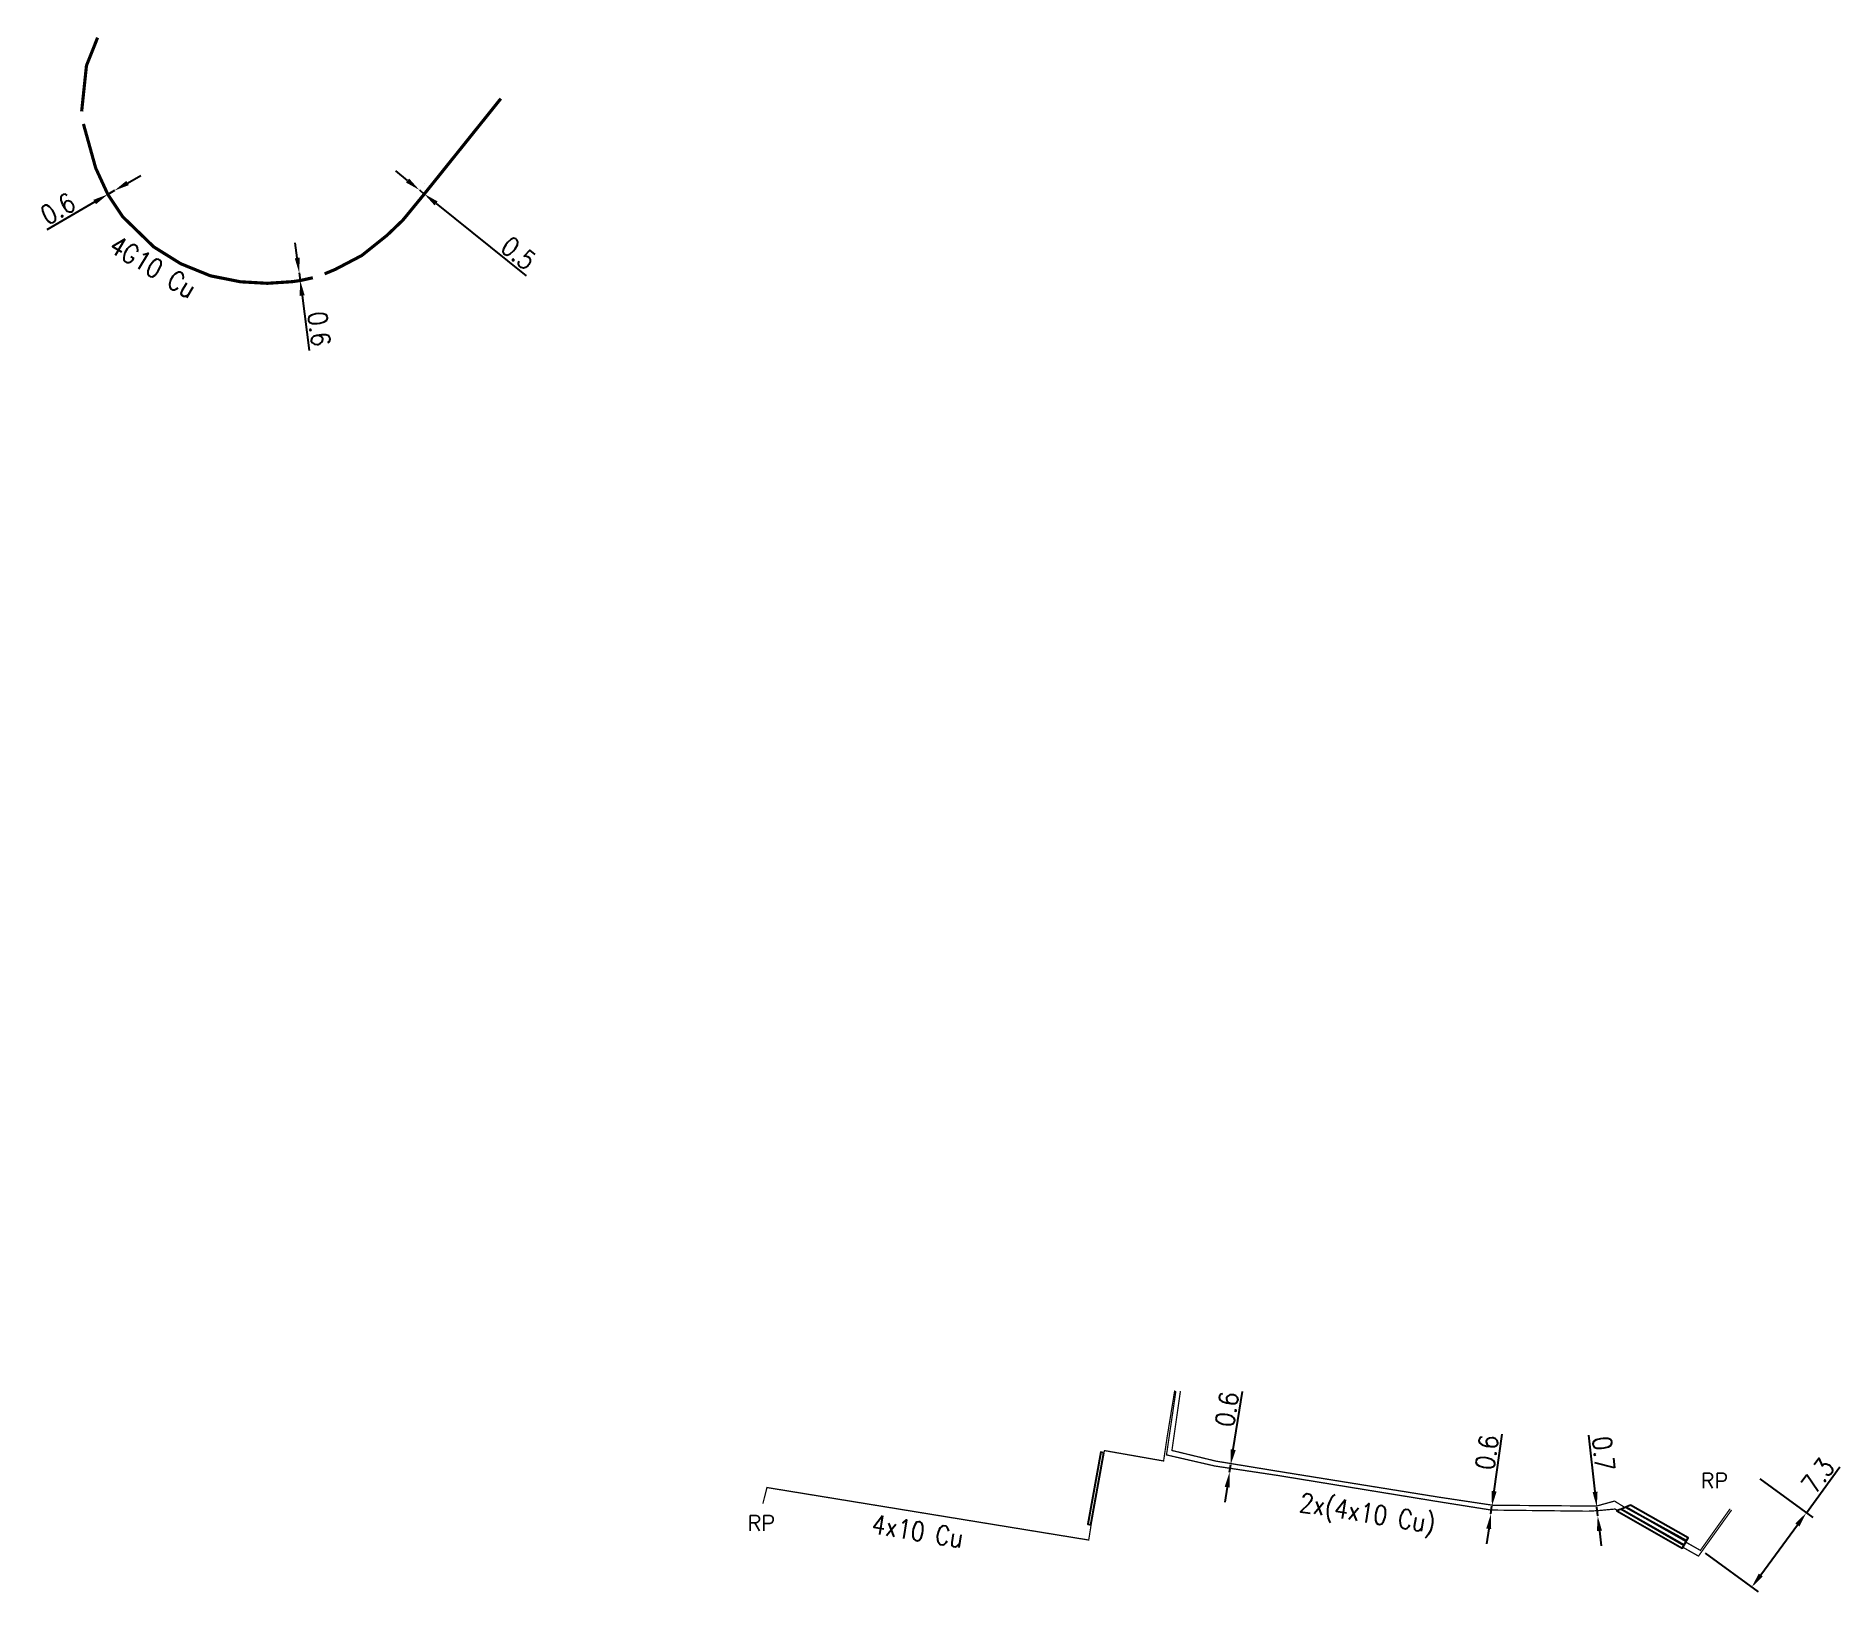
# Model space of a CAD drawing. Header units: millimetres. Extents: x 151012 to 151930, y 112069 to 113000.
# Drawn here: x 151787.5 to 151930.1, y 112877.1 to 113000.1 of the extents above; entities that cross this region are included whole.
import ezdxf
from ezdxf.enums import TextEntityAlignment as Align

# ---------------------------------------------------------------- set-up
doc = ezdxf.new("R2010")
doc.units = ezdxf.units.MM
doc.header["$PDMODE"] = 34
doc.linetypes.add('E_ST_AL', pattern=[2000, 1000, 1000])
doc.layers.get('Defpoints').update_dxf_attribs({"linetype": 'CONTINUOUS'})
doc.layers.add('E_100', color=3, linetype='CONTINUOUS')
doc.layers.add('E_400', color=7, linetype='CONTINUOUS')
doc.styles.get("Standard").update_dxf_attribs({"font": 'romans.shx', "width": 0.85})
doc.dimstyles.get("Standard").update_dxf_attribs({"dimtxt": 1.5, "dimasz": 1.2, "dimexe": 0.625, "dimexo": 0.625, "dimgap": 0.25, "dimtad": 1, "dimdec": 1, "dimzin": 0, "dimdsep": 46, "dimtxsty": 'Standard', "dimcen": -0.5, "dimadec": 0, "dimazin": 0, "dimtfac": 1, "dimtdec": 1, "dimtmove": 0, "dimatfit": 3, "dimfxl": 0, "dimtolj": 1, "dimtzin": 0, "dimarcsym": 0})

msp = doc.modelspace()

# ---------------------------------------------------------------- texts
at = {"layer": 'E_100', "linetype": 'Continuous', "width": 0.85}
msp.add_text('4G10 Cu', height=1.5, rotation=329.2321, dxfattribs=at).set_placement((151796.73, 112981.87), align=Align.MIDDLE)
at = {"layer": 'E_100', "linetype": 'Continuous'}
for p in [(151919.11, 112885.32), (151843.75, 112881.97)]:
    msp.add_text('RP', height=1.2, dxfattribs=at).set_placement(p)
at = {"layer": 'E_100', "linetype": 'Continuous', "width": 0.85}
for s, p in [('2x(4x10 Cu)', (151887.29, 112883.49)), ('4x10 Cu', (151853.47, 112881.77))]:
    msp.add_text(s, height=1.5, rotation=350.8356, dxfattribs=at).set_placement(p)

# ---------------------------------------------------------------- blocks, each defined once
blk = doc.blocks.new('*D45')
at = {"layer": 'Defpoints', "color": 0, "linetype": 'Continuous', "transparency": 16777216}
for p in [(151881.85, 112886.6), (151881.85, 112886.6), (151881.94, 112887.19)]:
    blk.add_point(p, dxfattribs=at)
at = {"layer": 'E_100', "color": 0, "linetype": 'Continuous', "lineweight": -2, "transparency": 16777216}
for p, q in [((151882.13, 112888.38), (151882.87, 112892.98)), ((151881.85, 112886.6), (151881.94, 112887.19)), ((151881.66, 112885.41), (151881.47, 112884.23))]:
    blk.add_line(p, q, dxfattribs=at)
at = {"layer": 'E_100', "color": 0, "linetype": 'Continuous', "transparency": 16777216}
for points in [[(151881.94, 112888.41), (151882.33, 112888.34), (151881.94, 112887.19)], [(151881.46, 112885.44), (151881.86, 112885.38), (151881.85, 112886.6)]]:
    blk.add_solid(points, dxfattribs=at)
at = {"layer": 'E_100', "color": 0, "linetype": 'Continuous', "transparency": 16777216, "insert": (151881.64, 112891.57), "char_height": 1.5, "attachment_point": 5, "rotation": 80.8737}
blk.add_mtext('\\A1;0.6', dxfattribs=at)
blk = doc.blocks.new('*D46')
at = {"layer": 'Defpoints', "color": 0, "linetype": 'Continuous', "transparency": 16777216}
for p in [(151902.59, 112883.9), (151902.51, 112883.3), (151902.51, 112883.3)]:
    blk.add_point(p, dxfattribs=at)
at = {"layer": 'E_100', "color": 0, "linetype": 'Continuous', "lineweight": -2, "transparency": 16777216}
for p, q in [((151902.76, 112885.09), (151903.4, 112889.59)), ((151902.51, 112883.3), (151902.59, 112883.9)), ((151902.34, 112882.12), (151902.17, 112880.93))]:
    blk.add_line(p, q, dxfattribs=at)
at = {"layer": 'E_100', "color": 0, "linetype": 'Continuous', "transparency": 16777216}
for points in [[(151902.56, 112885.11), (151902.96, 112885.06), (151902.59, 112883.9)], [(151902.14, 112882.14), (151902.53, 112882.09), (151902.51, 112883.3)]]:
    blk.add_solid(points, dxfattribs=at)
at = {"layer": 'E_100', "color": 0, "linetype": 'Continuous', "transparency": 16777216, "insert": (151902.19, 112888.16), "char_height": 1.5, "attachment_point": 5, "rotation": 81.9138}
blk.add_mtext('\\A1;0.6', dxfattribs=at)
blk = doc.blocks.new('*D47')
at = {"layer": 'Defpoints', "color": 0, "linetype": 'Continuous', "transparency": 16777216}
for p in [(151910.88, 112883.84), (151910.95, 112883.14), (151910.95, 112883.14)]:
    blk.add_point(p, dxfattribs=at)
at = {"layer": 'E_100', "color": 0, "linetype": 'Continuous', "lineweight": -2, "transparency": 16777216}
for p, q in [((151910.74, 112885.03), (151910.25, 112889.53)), ((151910.95, 112883.14), (151910.88, 112883.84)), ((151911.09, 112881.95), (151911.22, 112880.76))]:
    blk.add_line(p, q, dxfattribs=at)
at = {"layer": 'E_100', "color": 0, "linetype": 'Continuous', "transparency": 16777216}
for points in [[(151910.94, 112885.05), (151910.55, 112885.01), (151910.88, 112883.84)], [(151911.29, 112881.97), (151910.89, 112881.93), (151910.95, 112883.14)]]:
    blk.add_solid(points, dxfattribs=at)
at = {"layer": 'E_100', "color": 0, "linetype": 'Continuous', "transparency": 16777216, "insert": (151911.41, 112888.06), "char_height": 1.5, "attachment_point": 5, "rotation": 276.3337}
blk.add_mtext('\\A1;0.7', dxfattribs=at)
blk = doc.blocks.new('*D48')
at = {"layer": 'Defpoints', "color": 0, "linetype": 'Continuous', "transparency": 16777216}
for p in [(151923.27, 112886.44), (151927.45, 112883.39), (151918.96, 112880.56)]:
    blk.add_point(p, dxfattribs=at)
at = {"layer": 'E_100', "color": 0, "linetype": 'Continuous', "lineweight": -2, "transparency": 16777216}
for p, q in [((151927.45, 112883.39), (151930.1, 112887.01)), ((151923.78, 112886.08), (151927.95, 112883.02)), ((151923.84, 112878.47), (151926.74, 112882.42)), ((151919.46, 112880.19), (151923.64, 112877.13))]:
    blk.add_line(p, q, dxfattribs=at)
at = {"layer": 'E_100', "color": 0, "linetype": 'Continuous', "transparency": 16777216}
for points in [[(151926.58, 112882.54), (151926.9, 112882.3), (151927.45, 112883.39)], [(151923.68, 112878.58), (151924, 112878.35), (151923.13, 112877.5)]]:
    blk.add_solid(points, dxfattribs=at)
at = {"layer": 'E_100', "color": 0, "linetype": 'Continuous', "transparency": 16777216, "insert": (151928.36, 112886.32), "char_height": 1.5, "attachment_point": 5, "rotation": 53.7659}
blk.add_mtext('\\A1;7.3', dxfattribs=at)
blk = doc.blocks.new('*D49')
at = {"layer": 'Defpoints', "color": 0, "linetype": 'Continuous', "transparency": 16777216}
for p in [(151793.16, 112987.61), (151793.68, 112987.91), (151793.68, 112987.91)]:
    blk.add_point(p, dxfattribs=at)
at = {"layer": 'E_100', "color": 0, "linetype": 'Continuous', "lineweight": -2, "transparency": 16777216}
for p, q in [((151794.72, 112988.51), (151795.76, 112989.11)), ((151793.68, 112987.91), (151793.16, 112987.61)), ((151792.12, 112987.01), (151788.34, 112984.82))]:
    blk.add_line(p, q, dxfattribs=at)
at = {"layer": 'E_100', "color": 0, "linetype": 'Continuous', "transparency": 16777216}
for points in [[(151792.02, 112987.18), (151792.22, 112986.83), (151793.16, 112987.61)], [(151794.62, 112988.68), (151794.82, 112988.34), (151793.68, 112987.91)]]:
    blk.add_solid(points, dxfattribs=at)
at = {"layer": 'E_100', "color": 0, "linetype": 'Continuous', "transparency": 16777216, "insert": (151789.21, 112986.48), "char_height": 1.5, "attachment_point": 5, "rotation": 30.0607}
blk.add_mtext('\\A1;0.6', dxfattribs=at)
blk = doc.blocks.new('*D50')
at = {"layer": 'Defpoints', "color": 0, "linetype": 'Continuous', "transparency": 16777216}
for p in [(151808.29, 112981.4), (151808.29, 112981.4), (151808.37, 112980.8)]:
    blk.add_point(p, dxfattribs=at)
at = {"layer": 'E_100', "color": 0, "linetype": 'Continuous', "lineweight": -2, "transparency": 16777216}
for p, q in [((151808.14, 112982.59), (151807.98, 112983.78)), ((151808.29, 112981.4), (151808.37, 112980.8)), ((151808.52, 112979.61), (151809.08, 112975.27))]:
    blk.add_line(p, q, dxfattribs=at)
at = {"layer": 'E_100', "color": 0, "linetype": 'Continuous', "transparency": 16777216}
for points in [[(151808.33, 112982.61), (151807.94, 112982.56), (151808.29, 112981.4)], [(151808.72, 112979.64), (151808.32, 112979.58), (151808.37, 112980.8)]]:
    blk.add_solid(points, dxfattribs=at)
at = {"layer": 'E_100', "color": 0, "linetype": 'Continuous', "transparency": 16777216, "insert": (151809.87, 112976.98), "char_height": 1.5, "attachment_point": 5, "rotation": 277.377}
blk.add_mtext('\\A1;0.6', dxfattribs=at)
blk = doc.blocks.new('*D51')
at = {"layer": 'Defpoints', "color": 0, "linetype": 'Continuous', "transparency": 16777216}
for p in [(151817.79, 112987.96), (151817.79, 112987.96), (151818.18, 112987.64)]:
    blk.add_point(p, dxfattribs=at)
at = {"layer": 'E_100', "color": 0, "linetype": 'Continuous', "lineweight": -2, "transparency": 16777216}
for p, q in [((151816.86, 112988.71), (151815.92, 112989.46)), ((151817.79, 112987.96), (151818.18, 112987.64)), ((151818.18, 112988.44), (151818.18, 112988.44)), ((151818.57, 112988.13), (151818.57, 112988.13)), ((151819.12, 112986.89), (151826.24, 112981.18))]:
    blk.add_line(p, q, dxfattribs=at)
at = {"layer": 'E_100', "color": 0, "linetype": 'Continuous', "transparency": 16777216}
for points in [[(151816.98, 112988.86), (151816.73, 112988.55), (151817.79, 112987.96)], [(151819.24, 112987.05), (151818.99, 112986.74), (151818.18, 112987.64)]]:
    blk.add_solid(points, dxfattribs=at)
at = {"layer": 'E_100', "color": 0, "linetype": 'Continuous', "transparency": 16777216, "insert": (151825.63, 112982.96), "char_height": 1.5, "attachment_point": 5, "rotation": 321.29}
blk.add_mtext('\\A1;0.5', dxfattribs=at)

# ---------------------------------------------------------------- dimensions: what is measured, and where the dimension line sits
at = {"layer": 'E_100', "linetype": 'Continuous'}
for base, p1, p2, angle, picture, middle, dimtype in [((151793.68, 112987.91), (151793.16, 112987.61), (151793.68, 112987.91), 210.0607, '*D49', (151789.71, 112985.61), 160), ((151817.79, 112987.96), (151818.18, 112987.64), (151817.79, 112987.96), 321.29, '*D51', (151825.01, 112982.18), 160), ((151808.29, 112981.4), (151808.37, 112980.8), (151808.29, 112981.4), 277.377, '*D50', (151808.88, 112976.85), 160), ((151881.85, 112886.6), (151881.94, 112887.19), (151881.85, 112886.6), 260.8737, '*D45', (151882.62, 112891.41), 161), ((151902.51, 112883.3), (151902.59, 112883.9), (151902.51, 112883.3), 261.9138, '*D46', (151903.18, 112888.02), 161), ((151910.95, 112883.14), (151910.88, 112883.84), (151910.95, 112883.14), 276.3337, '*D47', (151910.42, 112887.95), 161), ((151927.45, 112883.39), (151918.96, 112880.56), (151923.27, 112886.44), 53.7659, '*D48', (151929.16, 112885.73), 161)]:
    dim = msp.add_linear_dim(base=base, p1=p1, p2=p2, angle=angle, dimstyle='Standard', dxfattribs=at)
    dim.commit()
    dim.dimension.update_dxf_attribs({"geometry": picture, "text_midpoint": middle, "dimtype": dimtype})

# ---------------------------------------------------------------- linework, layer by layer
at = {"layer": 'E_100', "linetype": 'E_ST_AL', "flags": 128}
for points, const_width in [([(151792.35, 113000), (151791.47, 112997.79), (151791.09, 112994.17)], 0.25), ([(151810.3, 112981.33), (151811.14, 112981.68), (151813.24, 112982.78), (151815.24, 112984.38), (151816.49, 112985.58), (151818.18, 112987.64), (151824.23, 112995.18)], 0.25), ([(151791.23, 112993.18), (151792.2, 112989.69), (151793.16, 112987.61), (151794.33, 112985.85), (151796.79, 112983.46), (151798.92, 112982.13), (151801.28, 112981.17), (151803.65, 112980.7), (151805.77, 112980.58), (151807.75, 112980.71), (151808.37, 112980.8), (151809.37, 112981.02)], 0.25), ([(151871.93, 112888.15), (151871.96, 112888.3), (151876.63, 112887.48), (151876.91, 112889.37), (151877.51, 112893.05)], 0.1), ([(151877.6, 112893), (151876.86, 112887.96), (151880.69, 112887.08), (151885.69, 112886.33), (151898.25, 112884.28), (151902.54, 112883.6), (151910.17, 112883.51), (151910.92, 112883.55), (151912.32, 112883.68), (151912.52, 112883.57)], 0.1), ([(151877.96, 112893), (151877.29, 112888.31), (151880.76, 112887.47), (151885.83, 112886.64), (151898.39, 112884.62), (151902.66, 112883.98), (151910.12, 112883.92), (151910.87, 112883.92), (151912.28, 112884.31), (151913.12, 112883.79)], 0.1), ([(151844.95, 112884.11), (151845.27, 112885.38), (151870.71, 112881.23), (151870.89, 112882.37), (151870.9, 112882.43)], 0.1), ([(151917.68, 112880.66), (151918.92, 112879.96), (151921.54, 112883.61)], 0.1), ([(151917.91, 112881.07), (151919.07, 112880.41), (151921.42, 112883.7)], 0.1)]:
    msp.add_lwpolyline(points, dxfattribs=dict(at, const_width=const_width))
at = {"layer": 'E_400', "linetype": 'Continuous', "flags": 128}
for points in [[(151871.9, 112888.13), (151871.66, 112888.18), (151870.65, 112882.48), (151870.89, 112882.42)], [(151912.78, 112883.66), (151912.47, 112883.55), (151917.64, 112880.6), (151917.77, 112880.8)], [(151913.18, 112883.82), (151912.84, 112883.68), (151917.79, 112880.84), (151917.94, 112881.12)], [(151913.55, 112883.98), (151913.17, 112883.84), (151917.98, 112881.19), (151918.11, 112881.41)]]:
    msp.add_lwpolyline(points, close=True, dxfattribs=at)

msp.set_redraw_order([(e.dxf.handle, doc.entitydb.next_handle()) for e in msp.query("TEXT MTEXT ATTDEF DIMENSION ARC_DIMENSION")])  # texts and dimensions are drawn at this point

doc.saveas('drawing.dxf')
